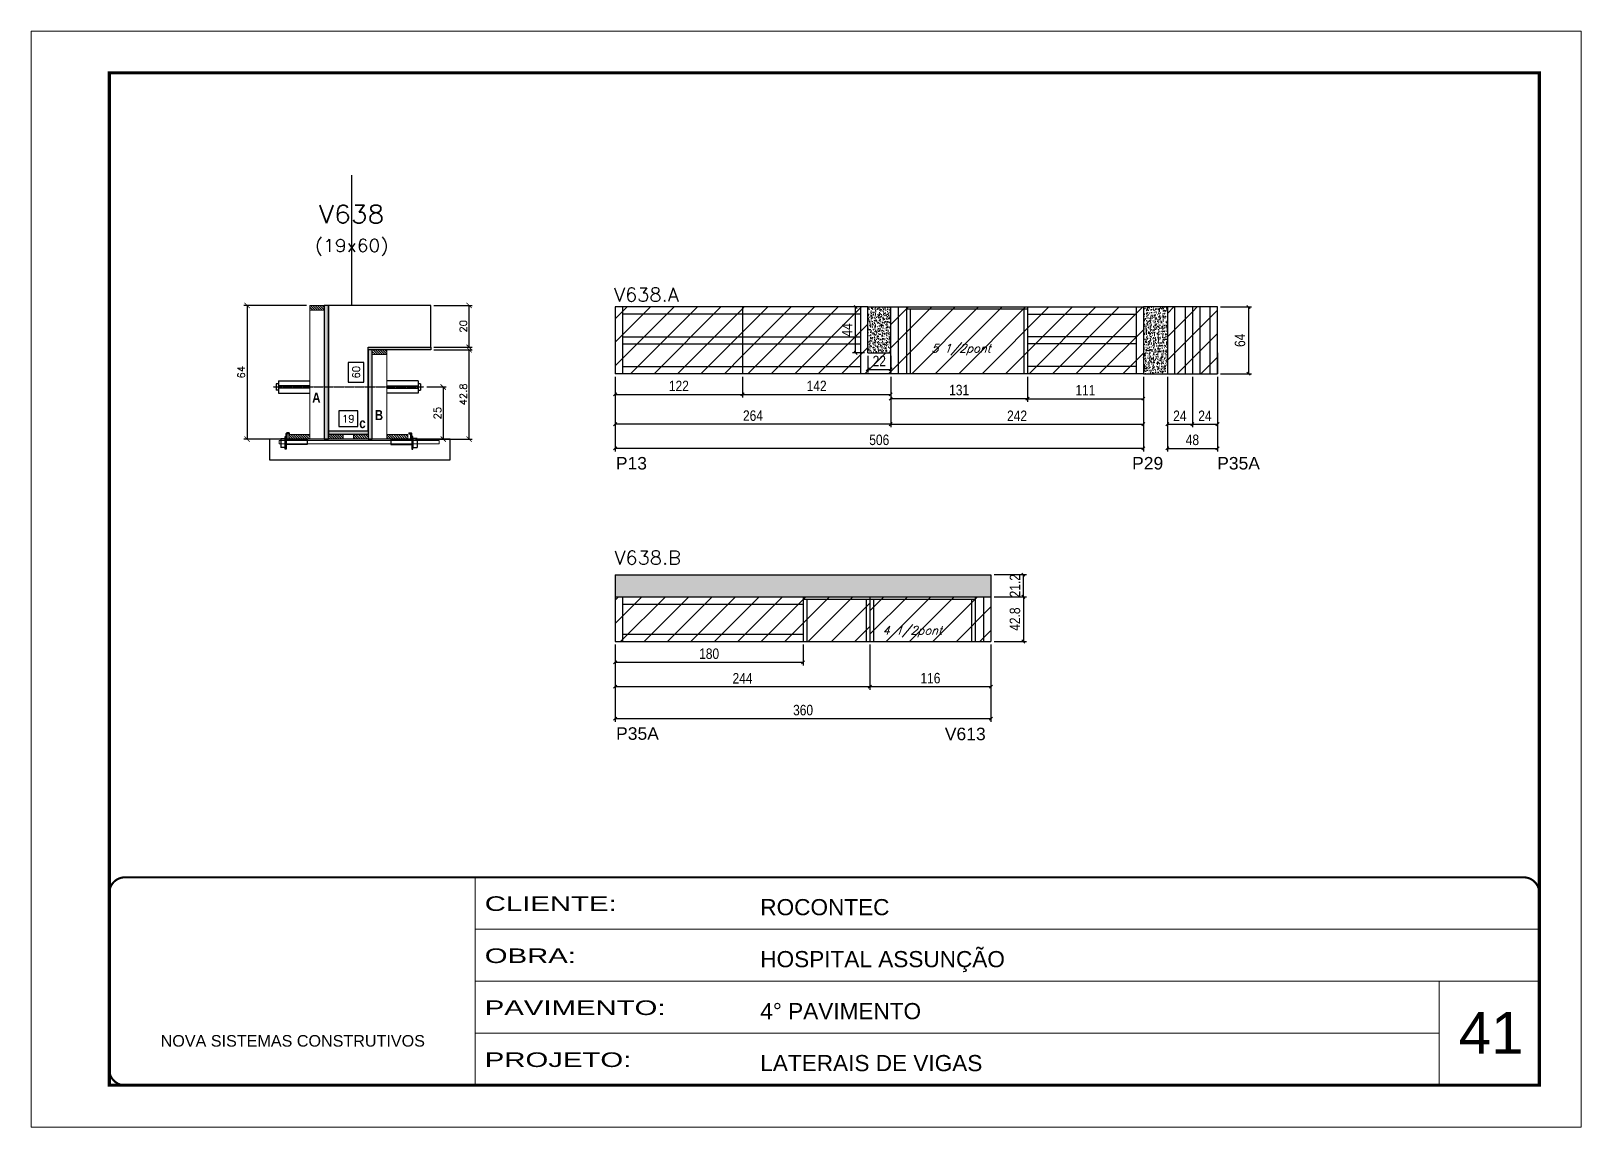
# Model space of a CAD drawing. Extents: x -20960 to -5926, y -2106 to 21915.
# Drawn here: x -12207 to -10722, y 9380 to 10430 of the extents above; entities that cross this region are included whole.
import ezdxf
from ezdxf.enums import TextEntityAlignment as Align

# ---------------------------------------------------------------- set-up
doc = ezdxf.new("R2010")
doc.units = 0
for name, pattern in [('CONTINUO', [0]), ('DASHED', [0.75, 0.5, -0.25]), ('HIDDEN', [0.375, 0.25, -0.125])]:
    doc.linetypes.add(name, pattern=pattern)
for name, color, linetype in [('5', 5, 'Continuous'), ('barrote', 251, 'Continuous'), ('COTA', 241, 'Continuous'), ('Cota Seção (2x)', 4, 'Continuous'), ('detalhes', 4, 'Continuous'), ('Painéis', 200, 'Continuous'), ('presilha', 1, 'Continuous'), ('Reaproveitamento', 251, 'Continuous'), ('SARR_2.2x7', 40, 'Continuous'), ('SARR_3.5x7', 81, 'Continuous'), ('TENSOR', 3, 'Continuous'), ('texto', 7, 'Continuous'), ('Texto de Titulo', 7, 'Continuous'), ('Texto Qtd Sarr', 242, 'Continuous')]:
    doc.layers.add(name, color=color, linetype=linetype)
for name, color, linetype, lineweight in [('CARIMBO', 255, 'Continuous', 9), ('CONCRETO', 251, 'Continuous', 25), ('Folhas', 255, 'Continuous', 9), ('Hachura', 251, 'Continuous', 9), ('Madeira', 126, 'Continuous', 18), ('SARRAFO DE PRESSAO', 251, 'DASHED', 9), ('SCO-___-LAJ', 2, 'Continuous', 0), ('Texto Seção', 7, 'Continuous', 15)]:
    doc.layers.add(name, color=color, linetype=linetype, lineweight=lineweight)
doc.styles.add('ARIAL', font='arial.ttf')
doc.styles.add('COTA TECNICA', font='techl___.ttf', dxfattribs={"height": 10})
doc.styles.add('REGUA-120', font='ROMANS.shx', dxfattribs={"height": 15})
doc.styles.add('Romans', font='romans.shx')
doc.styles.get("Standard").update_dxf_attribs({"font": 'arial.ttf'})
doc.styles.add('TECNICA', font='techb___.ttf', dxfattribs={"height": 10})
doc.styles.add('Tecnologia', font='')
doc.styles.get('Tecnologia').set_extended_font_data('Forgotten Futurist')
doc.dimstyles.new('Cota Seção (2x)', dxfattribs={"dimtxt": 7, "dimasz": 5, "dimexe": 3, "dimexo": 3, "dimgap": 2, "dimtad": 3, "dimdec": 1, "dimlfac": 0.5, "dimzin": 12, "dimdsep": 46, "dimtxsty": 'Romans', "dimblk": 'ARCHTICK', "dimcen": 0, "dimclrd": 4, "dimclre": 4, "dimclrt": 1, "dimadec": 1, "dimazin": 3, "dimtfac": 1, "dimtdec": 1, "dimtmove": 0, "dimatfit": 3, "dimldrblk": 'OBLIQUE', "dimfxl": 1, "dimtolj": 1, "dimtzin": 12, "dimarcsym": 0})
doc.dimstyles.new('Cota Seção interna', dxfattribs={"dimtxt": 7, "dimasz": 6, "dimexe": 0.18, "dimexo": 2, "dimgap": -4, "dimtad": 3, "dimdec": 1, "dimlfac": 0.5, "dimzin": 12, "dimdsep": 46, "dimtxsty": 'Romans', "dimblk": 'ARCHTICK', "dimcen": 0.09, "dimse1": 1, "dimse2": 1, "dimsd1": 1, "dimsd2": 1, "dimclrd": 180, "dimclre": 5, "dimclrt": 1, "dimadec": 0, "dimazin": 3, "dimtfac": 1, "dimtdec": 1, "dimtofl": 0, "dimtmove": 0, "dimatfit": 3, "dimldrblk": 'ARCHTICK', "dimfxl": 1, "dimtolj": 1, "dimtzin": 0, "dimarcsym": 0})
doc.dimstyles.new('PAINEL', dxfattribs={"dimtxt": 10, "dimasz": 3, "dimexe": 3, "dimexo": 3, "dimgap": 3, "dimtad": 1, "dimdec": 1, "dimzin": 12, "dimdsep": 46, "dimtxsty": 'COTA TECNICA', "dimblk1": 'OBLIQUE', "dimblk2": 'OBLIQUE', "dimsah": 1, "dimcen": 0.9, "dimclrd": 4, "dimclre": 4, "dimclrt": 240, "dimadec": 1, "dimazin": 3, "dimtfac": 1, "dimtdec": 1, "dimtmove": 0, "dimatfit": 3, "dimfxl": 1, "dimtolj": 1, "dimtzin": 12, "dimarcsym": 0})
pattern_1 = [(50, (-145112.9357, -20945.076), (5.46554007, -0.47817257), [0.5715, -6.2865]), (355, (-145112.9357, -20945.076), (-1.05730264, 5.73170536), [0.4572, -5.02921753]), (100.4514447, (-145112.48, -20945.116), (4.40823741, 5.25353256), [0.48570026, -5.34270734]), (46.1842, (-145112.936, -20943.552), (8.13237123, -1.26126984), [0.85725, -9.42975]), (96.6355576, (-145112.258, -20943.657), (7.122124, 7.42278374), [0.7285507, -8.01406824]), (351.184151, (-145112.936, -20943.552), (7.122124, 7.42278374), [0.685799, -7.54379196]), (21, (-145112.1737, -20943.933), (4.54843174, -3.06795595), [0.5715, -6.2865]), (326, (-145112.1737, -20943.933), (1.85406085, 5.52563898), [0.4572, -5.0292]), (71.451445, (-145111.7947, -20944.189), (6.40249258, 2.45768307), [0.48570026, -5.34269813]), (37.5, (-145112.9357, -20945.0761), (0.092658098, 2.536651166), [0, -4.96824, 0, -5.1054, 0, -5.04825]), (7.5, (-145112.9357, -20945.0761), (2.004589875, 3.005417245), [0, -2.91084, 0, -4.85394, 0, -1.92405]), (327.5, (-145114.635, -20945.0761), (4.067717855, -0.17186232), [0, -1.905, 0, -5.9436, 0, -7.8867]), (317.5, (-145115.397, -20945.076), (4.44387544, 0.76279473), [0, -2.4765, 0, -3.94716, 0, -5.6007])]
pattern_2 = [(45, (-136463.582, -21941.307), (-11.2253202, 11.2253202), [])]
pattern_3 = [(45, (-152540.845, -16114.098), (-11.2253202, 11.2253202), [])]

msp = doc.modelspace()

# ---------------------------------------------------------------- texts
at = {"layer": '5', "linetype": 'Continuous'}
for s, p in [('P13', (-11646.69, 10009.55)), ('P29', (-11152.08, 10009.55)), ('P35A', (-11070.59, 10009.55)), ('P35A', (-11646.44, 9750.59)), ('V613', (-11331.5, 9750.21))]:
    msp.add_text(s, height=12, rotation=359.99996, dxfattribs=at).set_placement(p)
at = {"layer": 'CARIMBO', "style": 'ARIAL'}
msp.add_text('41', height=40, dxfattribs=at).set_placement((-10839.14, 9449.78))
at = {"layer": 'detalhes', "style": 'TECNICA'}
for s, p in [('A', (-11937.59, 10073.68)), ('c', (-11892.47, 10049.15)), ('B', (-11877.63, 10056.84))]:
    msp.add_text(s, height=9.6, dxfattribs=at).set_placement(p)
at = {"layer": 'texto', "color": 2, "char_height": 8, "attachment_point": 5, "style": 'Romans'}
for s, insert in [('{\\Q19;\\C256;5 1/2pont}', (-11316, 10124.34)), ('{\\Q19;\\C256;4 1/2pont}', (-11362.7, 9854.1))]:
    msp.add_mtext(s, dxfattribs=dict(at, insert=insert))
at = {"layer": 'Texto Seção', "style": 'REGUA-120', "width": 1.05}
for s, p in [('V638.A', (-11648.45, 10170.64)), ('V638.B', (-11648.05, 9918.5))]:
    msp.add_text(s, height=13, dxfattribs=at).set_placement(p)

# ---------------------------------------------------------------- blocks, each defined once
blk = doc.blocks.new('9999999999')
at = {"color": 30, "linetype": 'CONTINUO'}
for p, q in [((98564.6, 34230.2), (98564.6, 34429.4)), ((98564.6, 34379.6), (99584, 34379.6)), ((98564.6, 34329.8), (99488, 34329.8)), ((99584, 34329.8), (99488, 34329.8)), ((99488, 34329.8), (99488, 34230.2)), ((98564.6, 34280), (99488, 34280))]:
    blk.add_line(p, q, dxfattribs=at)
at = {"color": 30, "linetype": 'CONTINUO', "const_width": 2}
blk.add_lwpolyline([(99584, 34230.2), (99584, 34414.4, 0.414214), (99569, 34429.4), (98229, 34429.4, 0.414214), (98214, 34414.4), (98214, 34245.2, 0.414214), (98229, 34230.2), (99584, 34230.2)], format="xyb", dxfattribs=at)
at = {"layer": 'Folhas'}
blk.add_lwpolyline([(98139, 34190.2), (99624, 34190.2), (99624, 35240.2), (98139, 35240.2)], close=True, dxfattribs=at)
at = {"layer": 'Folhas', "color": 30, "const_width": 3}
blk.add_lwpolyline([(98214, 34230.2), (99584, 34230.2), (99584, 35200.2), (98214, 35200.2)], close=True, dxfattribs=at)
at = {"color": 7, "linetype": 'Continuous', "ltscale": 5, "style": 'ARIAL'}
for s, height, p in [('ROCONTEC', 15.48, (98837.7, 34393.1)), ('HOSPITAL ASSUNÇÃO', 15.483, (98837.7, 34343.3)), ('4° PAVIMENTO', 15.483, (98837.7, 34293.5)), ('NOVA SISTEMAS CONSTRUTIVOS', 11.059, (98263.2, 34267.2)), ('LATERAIS DE VIGAS', 15.483, (98837.7, 34243.7))]:
    blk.add_text(s, height=height, dxfattribs=at).set_placement(p)
at = {"layer": 'Folhas', "color": 7, "style": 'Tecnologia', "width": 1.5}
for s, p in [('CLIENTE:', (98573.7, 34397.2)), ('OBRA:', (98573.7, 34347.3)), ('PAVIMENTO:', (98573.7, 34297.5)), ('PROJETO:', (98573.7, 34247.7))]:
    blk.add_text(s, height=14, dxfattribs=at).set_placement(p)
blk = doc.blocks.new('_Oblique')
at = {"color": 0, "linetype": 'ByBlock', "lineweight": -2}
blk.add_line((-0.5, -0.5), (0.5, 0.5), dxfattribs=at)
blk = doc.blocks.new('*D1536')
at = {"layer": 'COTA', "color": 4, "linetype": 'ByBlock', "lineweight": -2, "transparency": 16777216}
for p, q in [((-11647.3, 10098.3), (-11647.3, 10050)), ((-11383.3, 10098.3), (-11383.3, 10050)), ((-11383.3, 10053), (-11647.3, 10053))]:
    blk.add_line(p, q, dxfattribs=at)
at = {"layer": 'Defpoints', "color": 0, "linetype": 'ByBlock', "transparency": 16777216}
for p in [(-11647.3, 10101.3), (-11383.3, 10101.3), (-11647.3, 10053)]:
    blk.add_point(p, dxfattribs=at)
at = {"layer": 'COTA', "color": 4, "linetype": 'ByBlock', "lineweight": -2, "transparency": 16777216, "xscale": 3, "yscale": 3, "zscale": 3, "rotation": 180}
blk.add_blockref('_Oblique', (-11647.3, 10053), dxfattribs=at)
at = {"layer": 'COTA', "color": 4, "linetype": 'ByBlock', "lineweight": -2, "transparency": 16777216, "xscale": 3, "yscale": 3, "zscale": 3}
blk.add_blockref('_Oblique', (-11383.3, 10053), dxfattribs=at)
at = {"layer": 'COTA', "color": 240, "linetype": 'ByBlock', "transparency": 16777216, "insert": (-11515.3, 10061.1), "char_height": 10, "attachment_point": 5, "style": 'COTA TECNICA'}
blk.add_mtext('\\A1;264', dxfattribs=at)
blk = doc.blocks.new('*D1537')
at = {"layer": 'COTA', "color": 4, "linetype": 'ByBlock', "lineweight": -2, "transparency": 16777216}
for p, q in [((-11383.3, 10098.3), (-11383.3, 10050)), ((-11141.3, 10098.3), (-11141.3, 10050)), ((-11383.3, 10053), (-11141.3, 10053))]:
    blk.add_line(p, q, dxfattribs=at)
at = {"layer": 'Defpoints', "color": 0, "linetype": 'ByBlock', "transparency": 16777216}
for p in [(-11383.3, 10101.3), (-11141.3, 10101.3), (-11141.3, 10053)]:
    blk.add_point(p, dxfattribs=at)
at = {"layer": 'COTA', "color": 4, "linetype": 'ByBlock', "lineweight": -2, "transparency": 16777216, "xscale": 3, "yscale": 3, "zscale": 3, "rotation": 180}
blk.add_blockref('_Oblique', (-11383.3, 10053), dxfattribs=at)
at = {"layer": 'COTA', "color": 4, "linetype": 'ByBlock', "lineweight": -2, "transparency": 16777216, "xscale": 3, "yscale": 3, "zscale": 3}
blk.add_blockref('_Oblique', (-11141.3, 10053), dxfattribs=at)
at = {"layer": 'COTA', "color": 240, "linetype": 'ByBlock', "transparency": 16777216, "insert": (-11262.3, 10061), "char_height": 10, "attachment_point": 5, "style": 'COTA TECNICA'}
blk.add_mtext('\\A1;242', dxfattribs=at)
blk = doc.blocks.new('*D1538')
at = {"layer": 'COTA', "color": 4, "linetype": 'ByBlock', "lineweight": -2, "transparency": 16777216}
for p, q in [((-11118.3, 10098.3), (-11118.3, 10026.8)), ((-11070.3, 10098.3), (-11070.3, 10026.8)), ((-11118.3, 10029.8), (-11070.3, 10029.8))]:
    blk.add_line(p, q, dxfattribs=at)
at = {"layer": 'Defpoints', "color": 0, "linetype": 'ByBlock', "transparency": 16777216}
for p in [(-11118.3, 10101.3), (-11070.3, 10101.3), (-11070.3, 10029.8)]:
    blk.add_point(p, dxfattribs=at)
at = {"layer": 'COTA', "color": 4, "linetype": 'ByBlock', "lineweight": -2, "transparency": 16777216, "xscale": 3, "yscale": 3, "zscale": 3, "rotation": 180}
blk.add_blockref('_Oblique', (-11118.3, 10029.8), dxfattribs=at)
at = {"layer": 'COTA', "color": 4, "linetype": 'ByBlock', "lineweight": -2, "transparency": 16777216, "xscale": 3, "yscale": 3, "zscale": 3}
blk.add_blockref('_Oblique', (-11070.3, 10029.8), dxfattribs=at)
at = {"layer": 'COTA', "color": 240, "linetype": 'ByBlock', "transparency": 16777216, "insert": (-11094.3, 10037.9), "char_height": 10, "attachment_point": 5, "style": 'COTA TECNICA'}
blk.add_mtext('\\A1;48', dxfattribs=at)
blk = doc.blocks.new('*D1539')
at = {"layer": 'COTA', "color": 4, "linetype": 'ByBlock', "lineweight": -2, "transparency": 16777216}
for p, q in [((-11647.3, 10098.3), (-11647.3, 10078.5)), ((-11525.3, 10098.3), (-11525.3, 10078.5)), ((-11647.3, 10081.5), (-11525.3, 10081.5))]:
    blk.add_line(p, q, dxfattribs=at)
at = {"layer": 'Defpoints', "color": 0, "linetype": 'ByBlock', "transparency": 16777216}
for p in [(-11647.3, 10101.3), (-11525.3, 10101.3), (-11525.3, 10081.5)]:
    blk.add_point(p, dxfattribs=at)
at = {"layer": 'COTA', "color": 4, "linetype": 'ByBlock', "lineweight": -2, "transparency": 16777216, "xscale": 3, "yscale": 3, "zscale": 3, "rotation": 180}
blk.add_blockref('_Oblique', (-11647.3, 10081.5), dxfattribs=at)
at = {"layer": 'COTA', "color": 4, "linetype": 'ByBlock', "lineweight": -2, "transparency": 16777216, "xscale": 3, "yscale": 3, "zscale": 3}
blk.add_blockref('_Oblique', (-11525.3, 10081.5), dxfattribs=at)
at = {"layer": 'COTA', "color": 240, "linetype": 'ByBlock', "transparency": 16777216, "insert": (-11586.3, 10089.6), "char_height": 10, "attachment_point": 5, "style": 'COTA TECNICA'}
blk.add_mtext('\\A1;122', dxfattribs=at)
blk = doc.blocks.new('*D1540')
at = {"layer": 'COTA', "color": 4, "linetype": 'ByBlock', "lineweight": -2, "transparency": 16777216}
for p, q in [((-11525.3, 10098.3), (-11525.3, 10078.5)), ((-11383.3, 10098.3), (-11383.3, 10078.5)), ((-11525.3, 10081.5), (-11383.3, 10081.5))]:
    blk.add_line(p, q, dxfattribs=at)
at = {"layer": 'Defpoints', "color": 0, "linetype": 'ByBlock', "transparency": 16777216}
for p in [(-11525.3, 10101.3), (-11383.3, 10101.3), (-11383.3, 10081.5)]:
    blk.add_point(p, dxfattribs=at)
at = {"layer": 'COTA', "color": 4, "linetype": 'ByBlock', "lineweight": -2, "transparency": 16777216, "xscale": 3, "yscale": 3, "zscale": 3, "rotation": 180}
blk.add_blockref('_Oblique', (-11525.3, 10081.5), dxfattribs=at)
at = {"layer": 'COTA', "color": 4, "linetype": 'ByBlock', "lineweight": -2, "transparency": 16777216, "xscale": 3, "yscale": 3, "zscale": 3}
blk.add_blockref('_Oblique', (-11383.3, 10081.5), dxfattribs=at)
at = {"layer": 'COTA', "color": 240, "linetype": 'ByBlock', "transparency": 16777216, "insert": (-11454.3, 10089.6), "char_height": 10, "attachment_point": 5, "style": 'COTA TECNICA'}
blk.add_mtext('\\A1;142', dxfattribs=at)
blk = doc.blocks.new('*D1541')
at = {"layer": 'COTA', "color": 4, "linetype": 'ByBlock', "lineweight": -2, "transparency": 16777216}
for p, q in [((-11252.3, 10098.3), (-11252.3, 10074.4)), ((-11141.3, 10098.3), (-11141.3, 10074.4)), ((-11252.3, 10077.4), (-11141.3, 10077.4))]:
    blk.add_line(p, q, dxfattribs=at)
at = {"layer": 'Defpoints', "color": 0, "linetype": 'ByBlock', "transparency": 16777216}
for p in [(-11252.3, 10101.3), (-11141.3, 10101.3), (-11141.3, 10077.4)]:
    blk.add_point(p, dxfattribs=at)
at = {"layer": 'COTA', "color": 4, "linetype": 'ByBlock', "lineweight": -2, "transparency": 16777216, "xscale": 3, "yscale": 3, "zscale": 3, "rotation": 180}
blk.add_blockref('_Oblique', (-11252.3, 10077.4), dxfattribs=at)
at = {"layer": 'COTA', "color": 4, "linetype": 'ByBlock', "lineweight": -2, "transparency": 16777216, "xscale": 3, "yscale": 3, "zscale": 3}
blk.add_blockref('_Oblique', (-11141.3, 10077.4), dxfattribs=at)
at = {"layer": 'COTA', "color": 240, "linetype": 'ByBlock', "transparency": 16777216, "insert": (-11196.8, 10085.5), "char_height": 10, "attachment_point": 5, "style": 'COTA TECNICA'}
blk.add_mtext('\\A1;111', dxfattribs=at)
blk = doc.blocks.new('*D1542')
at = {"layer": 'COTA', "color": 4, "linetype": 'ByBlock', "lineweight": -2, "transparency": 16777216}
for p, q in [((-11383.3, 10098.3), (-11383.3, 10074.4)), ((-11252.3, 10098.3), (-11252.3, 10074.4)), ((-11252.3, 10077.4), (-11383.3, 10077.4))]:
    blk.add_line(p, q, dxfattribs=at)
at = {"layer": 'Defpoints', "color": 0, "linetype": 'ByBlock', "transparency": 16777216}
for p in [(-11383.3, 10101.3), (-11252.3, 10101.3), (-11383.3, 10077.4)]:
    blk.add_point(p, dxfattribs=at)
at = {"layer": 'COTA', "color": 4, "linetype": 'ByBlock', "lineweight": -2, "transparency": 16777216, "xscale": 3, "yscale": 3, "zscale": 3, "rotation": 180}
blk.add_blockref('_Oblique', (-11383.3, 10077.4), dxfattribs=at)
at = {"layer": 'COTA', "color": 4, "linetype": 'ByBlock', "lineweight": -2, "transparency": 16777216, "xscale": 3, "yscale": 3, "zscale": 3}
blk.add_blockref('_Oblique', (-11252.3, 10077.4), dxfattribs=at)
at = {"layer": 'COTA', "color": 240, "linetype": 'ByBlock', "transparency": 16777216, "insert": (-11317.8, 10085.6), "char_height": 10, "attachment_point": 5, "style": 'COTA TECNICA'}
blk.add_mtext('\\A1;131', dxfattribs=at)
blk = doc.blocks.new('*D1543')
at = {"layer": 'COTA', "color": 4, "linetype": 'ByBlock', "lineweight": -2, "transparency": 16777216}
for p, q in [((-11405.3, 10118.3), (-11405.3, 10102.5)), ((-11383.3, 10118.3), (-11383.3, 10102.5)), ((-11405.3, 10105.5), (-11383.3, 10105.5))]:
    blk.add_line(p, q, dxfattribs=at)
at = {"layer": 'Defpoints', "color": 0, "linetype": 'ByBlock', "transparency": 16777216}
for p in [(-11405.3, 10121.3), (-11383.3, 10121.3), (-11383.3, 10105.5)]:
    blk.add_point(p, dxfattribs=at)
at = {"layer": 'COTA', "color": 4, "linetype": 'ByBlock', "lineweight": -2, "transparency": 16777216, "xscale": 3, "yscale": 3, "zscale": 3, "rotation": 180}
blk.add_blockref('_Oblique', (-11405.3, 10105.5), dxfattribs=at)
at = {"layer": 'COTA', "color": 4, "linetype": 'ByBlock', "lineweight": -2, "transparency": 16777216, "xscale": 3, "yscale": 3, "zscale": 3}
blk.add_blockref('_Oblique', (-11383.3, 10105.5), dxfattribs=at)
at = {"layer": 'COTA', "color": 240, "linetype": 'ByBlock', "transparency": 16777216, "insert": (-11394.3, 10113.5), "char_height": 10, "attachment_point": 5, "style": 'COTA TECNICA'}
blk.add_mtext('\\A1;22', dxfattribs=at)
blk = doc.blocks.new('*D1544')
at = {"layer": 'COTA', "color": 4, "linetype": 'ByBlock', "lineweight": -2, "transparency": 16777216}
for p, q in [((-11408.3, 10165.3), (-11420, 10165.3)), ((-11417, 10121.3), (-11417, 10165.3)), ((-11408.3, 10121.3), (-11420, 10121.3))]:
    blk.add_line(p, q, dxfattribs=at)
at = {"layer": 'Defpoints', "color": 0, "linetype": 'ByBlock', "transparency": 16777216}
for p in [(-11417, 10165.3), (-11405.3, 10165.3), (-11405.3, 10121.3)]:
    blk.add_point(p, dxfattribs=at)
at = {"layer": 'COTA', "color": 4, "linetype": 'ByBlock', "lineweight": -2, "transparency": 16777216, "xscale": 3, "yscale": 3, "zscale": 3}
for p, rotation in [((-11417, 10165.3), 90), ((-11417, 10121.3), 270)]:
    blk.add_blockref('_Oblique', p, dxfattribs=dict(at, rotation=rotation))
at = {"layer": 'COTA', "color": 240, "linetype": 'ByBlock', "transparency": 16777216, "insert": (-11425.1, 10143.3), "char_height": 10, "attachment_point": 5, "rotation": 90, "style": 'COTA TECNICA'}
blk.add_mtext('\\A1;44', dxfattribs=at)
blk = doc.blocks.new('titulo1')
at = {"layer": 'Defpoints', "color": 252, "linetype": 'HIDDEN', "ltscale": 2}
blk.add_line((0, 0), (0, 125), dxfattribs=at)
at = {"layer": 'Defpoints', "style": 'Romans', "oblique": 15}
blk.add_attdef('FOLHA', text='', height=10, dxfattribs=at).set_placement((0, 15.6), align=Align.MIDDLE_CENTER)
at = {"layer": 'Texto Qtd Sarr', "color": 3, "style": 'Romans', "oblique": 15}
for tag, height, p in [('TITULO', 17, (0, 71.4)), ('SEÇÃO', 12, (0, 41.5))]:
    blk.add_attdef(tag, text='', height=height, dxfattribs=at).set_placement(p, align=Align.MIDDLE_CENTER)
blk = doc.blocks.new('_ArchTick')
at = {"color": 0, "linetype": 'ByBlock', "const_width": 0.15}
blk.add_lwpolyline([(-0.5, -0.5), (0.5, 0.5)], dxfattribs=at)
blk = doc.blocks.new('*D1545')
at = {"layer": 'COTA', "color": 4, "lineweight": -2, "transparency": 16777216}
for p, q in [((-11821, 10124.3), (-11784.3, 10124.3)), ((-11787.3, 10038.7), (-11787.3, 10124.3)), ((-11838.6, 10038.7), (-11784.3, 10038.7))]:
    blk.add_line(p, q, dxfattribs=at)
at = {"layer": 'Defpoints', "color": 0, "transparency": 16777216}
for p in [(-11824, 10124.3), (-11787.3, 10124.3), (-11841.6, 10038.7)]:
    blk.add_point(p, dxfattribs=at)
at = {"layer": 'COTA', "color": 4, "lineweight": -2, "transparency": 16777216, "xscale": 5, "yscale": 5, "zscale": 5}
for p, rotation in [((-11787.3, 10124.3), 90), ((-11787.3, 10038.7), 270)]:
    blk.add_blockref('_ArchTick', p, dxfattribs=dict(at, rotation=rotation))
at = {"layer": 'COTA', "color": 1, "transparency": 16777216, "insert": (-11792.8, 10081.5), "char_height": 7, "attachment_point": 5, "rotation": 90, "style": 'Romans'}
blk.add_mtext('\\A1;42.8', dxfattribs=at)
blk = doc.blocks.new('*D1546')
at = {"layer": 'COTA', "color": 4, "lineweight": -2, "transparency": 16777216}
for p, q in [((-11821, 10166.7), (-11784.3, 10166.7)), ((-11787.3, 10126.7), (-11787.3, 10166.7)), ((-11821, 10126.7), (-11784.3, 10126.7))]:
    blk.add_line(p, q, dxfattribs=at)
at = {"layer": 'Defpoints', "color": 0, "transparency": 16777216}
for p in [(-11824, 10166.7), (-11787.3, 10166.7), (-11824, 10126.7)]:
    blk.add_point(p, dxfattribs=at)
at = {"layer": 'COTA', "color": 4, "lineweight": -2, "transparency": 16777216, "xscale": 5, "yscale": 5, "zscale": 5}
for p, rotation in [((-11787.3, 10166.7), 90), ((-11787.3, 10126.7), 270)]:
    blk.add_blockref('_ArchTick', p, dxfattribs=dict(at, rotation=rotation))
at = {"layer": 'COTA', "color": 1, "transparency": 16777216, "insert": (-11792.8, 10146.7), "char_height": 7, "attachment_point": 5, "rotation": 90, "style": 'Romans'}
blk.add_mtext('\\A1;20', dxfattribs=at)
blk = doc.blocks.new('*D1547')
at = {"layer": 'Cota Seção (2x)', "color": 180, "lineweight": -2, "transparency": 16777216}
for p, q in [((-11888, 10112.2), (-11903, 10112.2)), ((-11903, 10112.2), (-11903, 10093.2)), ((-11888, 10093.2), (-11888, 10112.2)), ((-11903, 10093.2), (-11888, 10093.2))]:
    blk.add_line(p, q, dxfattribs=at)
at = {"layer": 'Defpoints', "color": 0, "transparency": 16777216}
for p in [(-11884, 10166.7), (-11884, 10166.7), (-11884, 10046.7)]:
    blk.add_point(p, dxfattribs=at)
at = {"layer": 'Cota Seção (2x)', "color": 1, "transparency": 16777216, "insert": (-11895.5, 10102.7), "char_height": 7, "attachment_point": 5, "rotation": 90, "style": 'Romans'}
blk.add_mtext('\\A1;60', dxfattribs=at)
blk = doc.blocks.new('PRESILHA METÁLICA 1')
at = {"layer": 'presilha'}
for p, q in [((0, 13), (6, 13)), ((0, 13), (0, 0)), ((6, 0), (0, 0)), ((6, 15.5), (7.5, 15.5)), ((6, -2.5), (6, 15.5)), ((6, 13), (6, 0)), ((7.5, 10.6), (7.5, 19.9)), ((7.5, 15.5), (7.5, -2.5)), ((37.5, 4.1), (7.5, 4.1)), ((12, 21), (8.6, 21)), ((9, 11.6), (9, 18.9)), ((12, 19.5), (9.6, 19.5)), ((37.5, 11), (9.6, 11)), ((12, 21), (12, 19.5)), ((37.5, 11), (37.5, 4.1)), ((7.5, -2.5), (6, -2.5))]:
    blk.add_line(p, q, dxfattribs=at)
for centre, radius, start, end in [((8.6, 19.9), 1.14, 90, 180), ((9.6, 18.9), 0.57, 90, 180), ((9.6, 11.6), 0.57, 180, 270)]:
    blk.add_arc(centre, radius, start, end, dxfattribs=at)
blk = doc.blocks.new('*D1548')
at = {"layer": 'Cota Seção (2x)', "color": 180, "lineweight": -2, "transparency": 16777216}
for p, q in [((-11894, 10065.7), (-11912, 10065.7)), ((-11912, 10065.7), (-11912, 10050.7)), ((-11894, 10050.7), (-11894, 10065.7)), ((-11912, 10050.7), (-11894, 10050.7))]:
    blk.add_line(p, q, dxfattribs=at)
at = {"layer": 'Defpoints', "color": 0, "transparency": 16777216}
for p in [(-11922, 10038.7), (-11884, 10046.7), (-11884, 10038.7)]:
    blk.add_point(p, dxfattribs=at)
at = {"layer": 'Cota Seção (2x)', "color": 1, "transparency": 16777216, "insert": (-11903, 10058.2), "char_height": 7, "attachment_point": 5, "style": 'Romans'}
blk.add_mtext('\\A1;19', dxfattribs=at)
blk = doc.blocks.new('*D1549')
at = {"layer": 'COTA', "color": 4, "lineweight": -2, "transparency": 16777216}
for p, q in [((-11943, 10166.7), (-12003, 10166.7)), ((-12000, 10166.7), (-12000, 10038.7)), ((-11943, 10038.7), (-12003, 10038.7))]:
    blk.add_line(p, q, dxfattribs=at)
at = {"layer": 'Defpoints', "color": 0, "transparency": 16777216}
for p in [(-11940, 10166.7), (-12000, 10038.7), (-11940, 10038.7)]:
    blk.add_point(p, dxfattribs=at)
at = {"layer": 'COTA', "color": 4, "lineweight": -2, "transparency": 16777216, "xscale": 5, "yscale": 5, "zscale": 5}
for p, rotation in [((-12000, 10166.7), 90), ((-12000, 10038.7), 270)]:
    blk.add_blockref('_ArchTick', p, dxfattribs=dict(at, rotation=rotation))
at = {"layer": 'COTA', "color": 1, "transparency": 16777216, "insert": (-12005.5, 10102.7), "char_height": 7, "attachment_point": 5, "rotation": 90, "style": 'Romans'}
blk.add_mtext('\\A1;64', dxfattribs=at)
blk = doc.blocks.new('*D1550')
at = {"layer": 'COTA', "color": 4, "lineweight": -2, "transparency": 16777216}
for p, q in [((-11827.7, 10088.6), (-11809.1, 10088.6)), ((-11812.1, 10088.6), (-11812.1, 10038.7)), ((-11827.7, 10038.7), (-11809.1, 10038.7))]:
    blk.add_line(p, q, dxfattribs=at)
at = {"layer": 'Defpoints', "color": 0, "transparency": 16777216}
for p in [(-11830.7, 10088.6), (-11830.7, 10038.7), (-11812.1, 10038.7)]:
    blk.add_point(p, dxfattribs=at)
at = {"layer": 'COTA', "color": 4, "lineweight": -2, "transparency": 16777216, "xscale": 5, "yscale": 5, "zscale": 5}
for p, rotation in [((-11812.1, 10088.6), 90), ((-11812.1, 10038.7), 270)]:
    blk.add_blockref('_ArchTick', p, dxfattribs=dict(at, rotation=rotation))
at = {"layer": 'COTA', "color": 1, "transparency": 16777216, "insert": (-11817.6, 10063.6), "char_height": 7, "attachment_point": 5, "rotation": 90, "style": 'Romans'}
blk.add_mtext('\\A1;25', dxfattribs=at)
blk = doc.blocks.new('*D1578')
at = {"layer": 'COTA', "color": 4, "lineweight": -2, "transparency": 16777216}
for p, q in [((-11647.3, 9841.8), (-11647.3, 9767.8)), ((-11287.3, 9841.8), (-11287.3, 9767.8)), ((-11287.3, 9770.8), (-11647.3, 9770.8))]:
    blk.add_line(p, q, dxfattribs=at)
at = {"layer": 'Defpoints', "color": 0, "transparency": 16777216}
for p in [(-11647.3, 9844.8), (-11287.3, 9844.8), (-11647.3, 9770.8)]:
    blk.add_point(p, dxfattribs=at)
at = {"layer": 'COTA', "color": 4, "lineweight": -2, "transparency": 16777216, "xscale": 3, "yscale": 3, "zscale": 3, "rotation": 180}
blk.add_blockref('_Oblique', (-11647.3, 9770.8), dxfattribs=at)
at = {"layer": 'COTA', "color": 4, "lineweight": -2, "transparency": 16777216, "xscale": 3, "yscale": 3, "zscale": 3}
blk.add_blockref('_Oblique', (-11287.3, 9770.8), dxfattribs=at)
at = {"layer": 'COTA', "color": 240, "transparency": 16777216, "insert": (-11467.3, 9779), "char_height": 10, "attachment_point": 5, "style": 'COTA TECNICA'}
blk.add_mtext('\\A1;360', dxfattribs=at)
blk = doc.blocks.new('*D1579')
at = {"layer": 'COTA', "color": 4, "lineweight": -2, "transparency": 16777216}
for p, q in [((-11647.3, 9841.8), (-11647.3, 9798.5)), ((-11403.3, 9841.8), (-11403.3, 9798.5)), ((-11647.3, 9801.5), (-11403.3, 9801.5))]:
    blk.add_line(p, q, dxfattribs=at)
at = {"layer": 'Defpoints', "color": 0, "transparency": 16777216}
for p in [(-11647.3, 9844.8), (-11403.3, 9844.8), (-11403.3, 9801.5)]:
    blk.add_point(p, dxfattribs=at)
at = {"layer": 'COTA', "color": 4, "lineweight": -2, "transparency": 16777216, "xscale": 3, "yscale": 3, "zscale": 3, "rotation": 180}
blk.add_blockref('_Oblique', (-11647.3, 9801.5), dxfattribs=at)
at = {"layer": 'COTA', "color": 4, "lineweight": -2, "transparency": 16777216, "xscale": 3, "yscale": 3, "zscale": 3}
blk.add_blockref('_Oblique', (-11403.3, 9801.5), dxfattribs=at)
at = {"layer": 'COTA', "color": 240, "transparency": 16777216, "insert": (-11525.3, 9809.5), "char_height": 10, "attachment_point": 5, "style": 'COTA TECNICA'}
blk.add_mtext('\\A1;244', dxfattribs=at)
blk = doc.blocks.new('*D1580')
at = {"layer": 'COTA', "color": 4, "lineweight": -2, "transparency": 16777216}
for p, q in [((-11403.3, 9841.8), (-11403.3, 9798.5)), ((-11287.3, 9841.8), (-11287.3, 9798.5)), ((-11403.3, 9801.5), (-11287.3, 9801.5))]:
    blk.add_line(p, q, dxfattribs=at)
at = {"layer": 'Defpoints', "color": 0, "transparency": 16777216}
for p in [(-11403.3, 9844.8), (-11287.3, 9844.8), (-11287.3, 9801.5)]:
    blk.add_point(p, dxfattribs=at)
at = {"layer": 'COTA', "color": 4, "lineweight": -2, "transparency": 16777216, "xscale": 3, "yscale": 3, "zscale": 3, "rotation": 180}
blk.add_blockref('_Oblique', (-11403.3, 9801.5), dxfattribs=at)
at = {"layer": 'COTA', "color": 4, "lineweight": -2, "transparency": 16777216, "xscale": 3, "yscale": 3, "zscale": 3}
blk.add_blockref('_Oblique', (-11287.3, 9801.5), dxfattribs=at)
at = {"layer": 'COTA', "color": 240, "transparency": 16777216, "insert": (-11345.3, 9809.6), "char_height": 10, "attachment_point": 5, "style": 'COTA TECNICA'}
blk.add_mtext('\\A1;116', dxfattribs=at)
blk = doc.blocks.new('*D1581')
at = {"layer": 'COTA', "color": 4, "lineweight": -2, "transparency": 16777216}
for p, q in [((-11284.3, 9887.6), (-11253.2, 9887.6)), ((-11256.2, 9887.6), (-11256.2, 9844.8)), ((-11284.3, 9844.8), (-11253.2, 9844.8))]:
    blk.add_line(p, q, dxfattribs=at)
at = {"layer": 'Defpoints', "color": 0, "transparency": 16777216}
for p in [(-11287.3, 9887.6), (-11287.3, 9844.8), (-11256.2, 9844.8)]:
    blk.add_point(p, dxfattribs=at)
at = {"layer": 'COTA', "color": 4, "lineweight": -2, "transparency": 16777216, "xscale": 3, "yscale": 3, "zscale": 3}
for p, rotation in [((-11256.2, 9887.6), 90), ((-11256.2, 9844.8), 270)]:
    blk.add_blockref('_Oblique', p, dxfattribs=dict(at, rotation=rotation))
at = {"layer": 'COTA', "color": 240, "transparency": 16777216, "insert": (-11264.3, 9866.2), "char_height": 10, "attachment_point": 5, "rotation": 90, "style": 'COTA TECNICA'}
blk.add_mtext('\\A1;42.8', dxfattribs=at)
blk = doc.blocks.new('*D1582')
at = {"layer": 'COTA', "color": 4, "lineweight": -2, "transparency": 16777216}
for p, q in [((-11284.3, 9908.8), (-11253.2, 9908.8)), ((-11256.2, 9887.6), (-11256.2, 9908.8)), ((-11284.3, 9887.6), (-11253.2, 9887.6))]:
    blk.add_line(p, q, dxfattribs=at)
at = {"layer": 'Defpoints', "color": 0, "transparency": 16777216}
for p in [(-11287.3, 9908.8), (-11256.2, 9908.8), (-11287.3, 9887.6)]:
    blk.add_point(p, dxfattribs=at)
at = {"layer": 'COTA', "color": 4, "lineweight": -2, "transparency": 16777216, "xscale": 3, "yscale": 3, "zscale": 3}
for p, rotation in [((-11256.2, 9908.8), 90), ((-11256.2, 9887.6), 270)]:
    blk.add_blockref('_Oblique', p, dxfattribs=dict(at, rotation=rotation))
at = {"layer": 'COTA', "color": 240, "transparency": 16777216, "insert": (-11264.3, 9898.2), "char_height": 10, "attachment_point": 5, "rotation": 90, "style": 'COTA TECNICA'}
blk.add_mtext('\\A1;21.2', dxfattribs=at)
blk = doc.blocks.new('*D1583')
at = {"layer": 'COTA', "color": 4, "lineweight": -2, "transparency": 16777216}
for p, q in [((-11647.3, 9841.8), (-11647.3, 9821.9)), ((-11467.3, 9841.8), (-11467.3, 9821.9)), ((-11647.3, 9824.9), (-11467.3, 9824.9))]:
    blk.add_line(p, q, dxfattribs=at)
at = {"layer": 'Defpoints', "color": 0, "transparency": 16777216}
for p in [(-11647.3, 9844.8), (-11467.3, 9844.8), (-11467.3, 9824.9)]:
    blk.add_point(p, dxfattribs=at)
at = {"layer": 'COTA', "color": 4, "lineweight": -2, "transparency": 16777216, "xscale": 3, "yscale": 3, "zscale": 3, "rotation": 180}
blk.add_blockref('_Oblique', (-11647.3, 9824.9), dxfattribs=at)
at = {"layer": 'COTA', "color": 4, "lineweight": -2, "transparency": 16777216, "xscale": 3, "yscale": 3, "zscale": 3}
blk.add_blockref('_Oblique', (-11467.3, 9824.9), dxfattribs=at)
at = {"layer": 'COTA', "color": 240, "transparency": 16777216, "insert": (-11557.3, 9833), "char_height": 10, "attachment_point": 5, "style": 'COTA TECNICA'}
blk.add_mtext('\\A1;180', dxfattribs=at)
blk = doc.blocks.new('*D1584')
at = {"layer": 'COTA', "color": 4, "lineweight": -2, "ltscale": 25, "transparency": 16777216}
for p, q in [((-11647.3, 10098.3), (-11647.3, 10026.8)), ((-11141.3, 10098.3), (-11141.3, 10026.8)), ((-11141.3, 10029.8), (-11647.3, 10029.8))]:
    blk.add_line(p, q, dxfattribs=at)
at = {"layer": 'Defpoints', "color": 0, "ltscale": 25, "transparency": 16777216}
for p in [(-11647.3, 10101.3), (-11141.3, 10101.3), (-11647.3, 10029.8)]:
    blk.add_point(p, dxfattribs=at)
at = {"layer": 'COTA', "color": 4, "lineweight": -2, "ltscale": 25, "transparency": 16777216, "xscale": 3, "yscale": 3, "zscale": 3, "rotation": 180}
blk.add_blockref('_Oblique', (-11647.3, 10029.8), dxfattribs=at)
at = {"layer": 'COTA', "color": 4, "lineweight": -2, "ltscale": 25, "transparency": 16777216, "xscale": 3, "yscale": 3, "zscale": 3}
blk.add_blockref('_Oblique', (-11141.3, 10029.8), dxfattribs=at)
at = {"layer": 'COTA', "color": 240, "ltscale": 25, "transparency": 16777216, "insert": (-11394.3, 10037.9), "char_height": 10, "attachment_point": 5, "style": 'COTA TECNICA'}
blk.add_mtext('\\A1;506', dxfattribs=at)
blk = doc.blocks.new('*D1585')
at = {"layer": 'COTA', "color": 4, "lineweight": -2, "ltscale": 25, "transparency": 16777216}
for p, q in [((-11067.3, 10165.3), (-11037.6, 10165.3)), ((-11040.6, 10165.3), (-11040.6, 10101.3)), ((-11067.3, 10101.3), (-11037.6, 10101.3))]:
    blk.add_line(p, q, dxfattribs=at)
at = {"layer": 'Defpoints', "color": 0, "ltscale": 25, "transparency": 16777216}
for p in [(-11070.3, 10165.3), (-11070.3, 10101.3), (-11040.6, 10101.3)]:
    blk.add_point(p, dxfattribs=at)
at = {"layer": 'COTA', "color": 4, "lineweight": -2, "ltscale": 25, "transparency": 16777216, "xscale": 3, "yscale": 3, "zscale": 3}
for p, rotation in [((-11040.6, 10165.3), 90), ((-11040.6, 10101.3), 270)]:
    blk.add_blockref('_Oblique', p, dxfattribs=dict(at, rotation=rotation))
at = {"layer": 'COTA', "color": 240, "ltscale": 25, "transparency": 16777216, "insert": (-11048.7, 10133.3), "char_height": 10, "attachment_point": 5, "rotation": 90, "style": 'COTA TECNICA'}
blk.add_mtext('\\A1;64', dxfattribs=at)
blk = doc.blocks.new('*D1586')
at = {"layer": 'COTA', "color": 4, "lineweight": -2, "ltscale": 25, "transparency": 16777216}
for p, q in [((-11118.3, 10098.3), (-11118.3, 10050)), ((-11094.3, 10098.3), (-11094.3, 10050)), ((-11118.3, 10053), (-11094.3, 10053))]:
    blk.add_line(p, q, dxfattribs=at)
at = {"layer": 'Defpoints', "color": 0, "ltscale": 25, "transparency": 16777216}
for p in [(-11118.3, 10101.3), (-11094.3, 10101.3), (-11094.3, 10053)]:
    blk.add_point(p, dxfattribs=at)
at = {"layer": 'COTA', "color": 4, "lineweight": -2, "ltscale": 25, "transparency": 16777216, "xscale": 3, "yscale": 3, "zscale": 3, "rotation": 180}
blk.add_blockref('_Oblique', (-11118.3, 10053), dxfattribs=at)
at = {"layer": 'COTA', "color": 4, "lineweight": -2, "ltscale": 25, "transparency": 16777216, "xscale": 3, "yscale": 3, "zscale": 3}
blk.add_blockref('_Oblique', (-11094.3, 10053), dxfattribs=at)
at = {"layer": 'COTA', "color": 240, "ltscale": 25, "transparency": 16777216, "insert": (-11106.3, 10061), "char_height": 10, "attachment_point": 5, "style": 'COTA TECNICA'}
blk.add_mtext('\\A1;24', dxfattribs=at)
blk = doc.blocks.new('*D1587')
at = {"layer": 'COTA', "color": 4, "lineweight": -2, "ltscale": 25, "transparency": 16777216}
for p, q in [((-11094.3, 10098.3), (-11094.3, 10050)), ((-11070.3, 10098.3), (-11070.3, 10050)), ((-11094.3, 10053), (-11070.3, 10053))]:
    blk.add_line(p, q, dxfattribs=at)
at = {"layer": 'Defpoints', "color": 0, "ltscale": 25, "transparency": 16777216}
for p in [(-11094.3, 10101.3), (-11070.3, 10101.3), (-11070.3, 10053)]:
    blk.add_point(p, dxfattribs=at)
at = {"layer": 'COTA', "color": 4, "lineweight": -2, "ltscale": 25, "transparency": 16777216, "xscale": 3, "yscale": 3, "zscale": 3, "rotation": 180}
blk.add_blockref('_Oblique', (-11094.3, 10053), dxfattribs=at)
at = {"layer": 'COTA', "color": 4, "lineweight": -2, "ltscale": 25, "transparency": 16777216, "xscale": 3, "yscale": 3, "zscale": 3}
blk.add_blockref('_Oblique', (-11070.3, 10053), dxfattribs=at)
at = {"layer": 'COTA', "color": 240, "ltscale": 25, "transparency": 16777216, "insert": (-11082.3, 10061), "char_height": 10, "attachment_point": 5, "style": 'COTA TECNICA'}
blk.add_mtext('\\A1;24', dxfattribs=at)

# ---------------------------------------------------------------- dimensions: what is measured, and where the dimension line sits
at = {"layer": 'COTA'}
for base, p1, p2, dimstyle, picture, middle in [((-11999.95, 10038.65), (-11939.98, 10166.65), (-11939.98, 10038.65), 'Cota Seção (2x)', '*D1549', (-12005.45, 10102.65)), ((-11787.27, 10166.65), (-11823.98, 10126.65), (-11823.98, 10166.65), 'Cota Seção (2x)', '*D1546', (-11792.77, 10146.65)), ((-11787.27, 10124.25), (-11841.58, 10038.65), (-11823.98, 10124.25), 'Cota Seção (2x)', '*D1545', (-11792.77, 10081.45)), ((-11812.13, 10038.65), (-11830.68, 10088.62), (-11830.68, 10038.65), 'Cota Seção (2x)', '*D1550', (-11817.63, 10063.64)), ((-11256.22, 9844.76), (-11287.3, 9887.56), (-11287.3, 9844.76), 'PAINEL', '*D1581', (-11264.32, 9866.16))]:
    dim = msp.add_linear_dim(base=base, p1=p1, p2=p2, angle=90, dimstyle=dimstyle, dxfattribs=at)
    dim.commit()
    dim.dimension.update_dxf_attribs({"geometry": picture, "text_midpoint": middle})
at = {"layer": 'COTA', "linetype": 'ByBlock'}
dim = msp.add_linear_dim(base=(-11416.98, 10165.28), p1=(-11405.3, 10121.28), p2=(-11405.3, 10165.28), angle=90, dimstyle='PAINEL', dxfattribs=at)
dim.commit()
dim.dimension.update_dxf_attribs({"geometry": '*D1544', "text_midpoint": (-11425.05, 10143.28)})
at = {"layer": 'COTA', "ltscale": 25}
dim = msp.add_linear_dim(base=(-11040.57, 10101.28), p1=(-11070.3, 10165.28), p2=(-11070.3, 10101.28), angle=90, dimstyle='PAINEL', dxfattribs=at)
dim.commit()
dim.dimension.update_dxf_attribs({"geometry": '*D1585', "text_midpoint": (-11048.68, 10133.28)})
at = {"layer": 'COTA', "linetype": 'ByBlock'}
for base, p1, p2, picture, middle in [((-11383.3, 10105.48), (-11405.3, 10121.28), (-11383.3, 10121.28), '*D1543', (-11394.3, 10113.48)), ((-11647.3, 10052.97), (-11383.3, 10101.28), (-11647.3, 10101.28), '*D1536', (-11515.3, 10061.07)), ((-11525.3, 10081.55), (-11647.3, 10101.28), (-11525.3, 10101.28), '*D1539', (-11586.3, 10089.61)), ((-11141.3, 10052.97), (-11383.3, 10101.28), (-11141.3, 10101.28), '*D1537', (-11262.3, 10061.05)), ((-11141.3, 10077.4), (-11252.3, 10101.28), (-11141.3, 10101.28), '*D1541', (-11196.8, 10085.46)), ((-11070.3, 10029.83), (-11118.3, 10101.28), (-11070.3, 10101.28), '*D1538', (-11094.3, 10037.93))]:
    dim = msp.add_linear_dim(base=base, p1=p1, p2=p2, dimstyle='PAINEL', dxfattribs=at)
    dim.commit()
    dim.dimension.update_dxf_attribs({"geometry": picture, "text_midpoint": middle})
at = {"layer": 'COTA', "ltscale": 25}
for base, p1, p2, picture, middle in [((-11647.3, 10029.83), (-11141.3, 10101.28), (-11647.3, 10101.28), '*D1584', (-11394.3, 10037.94)), ((-11094.3, 10052.97), (-11118.3, 10101.28), (-11094.3, 10101.28), '*D1586', (-11106.3, 10061.05))]:
    dim = msp.add_linear_dim(base=base, p1=p1, p2=p2, dimstyle='PAINEL', dxfattribs=at)
    dim.commit()
    dim.dimension.update_dxf_attribs({"geometry": picture, "text_midpoint": middle})
at = {"layer": 'COTA', "linetype": 'ByBlock'}
for base, p1, picture, middle in [((-11383.3, 10081.55), (-11525.3, 10101.28), '*D1540', (-11454.3, 10089.62)), ((-11383.3, 10077.4), (-11252.3, 10101.28), '*D1542', (-11317.8, 10085.62))]:
    dim = msp.add_linear_dim(base=base, p1=p1, p2=(-11383.3, 10101.28), dimstyle='PAINEL', override={"dimtmove": 1}, dxfattribs=at)
    dim.commit()
    dim.dimension.update_dxf_attribs({"geometry": picture, "text_midpoint": middle})
at = {"layer": 'COTA', "ltscale": 25}
dim = msp.add_linear_dim(base=(-11070.3, 10052.97), p1=(-11094.3, 10101.28), p2=(-11070.3, 10101.28), dimstyle='PAINEL', override={"dimtmove": 1}, dxfattribs=at)
dim.commit()
dim.dimension.update_dxf_attribs({"geometry": '*D1587', "text_midpoint": (-11082.3, 10061.05)})
at = {"layer": 'COTA'}
dim = msp.add_linear_dim(base=(-11256.22, 9908.76), p1=(-11287.3, 9887.56), p2=(-11287.3, 9908.76), angle=90, dimstyle='PAINEL', dxfattribs=at)
dim.commit()
dim.dimension.update_dxf_attribs({"geometry": '*D1582', "text_midpoint": (-11256.22, 9898.16), "dimtype": 160})
for base, p1, p2, picture, middle in [((-11647.3, 9770.81), (-11287.3, 9844.76), (-11647.3, 9844.76), '*D1578', (-11467.3, 9779.03)), ((-11403.3, 9801.47), (-11647.3, 9844.76), (-11403.3, 9844.76), '*D1579', (-11525.3, 9809.55)), ((-11467.3, 9824.87), (-11647.3, 9844.76), (-11467.3, 9844.76), '*D1583', (-11557.3, 9833))]:
    dim = msp.add_linear_dim(base=base, p1=p1, p2=p2, dimstyle='PAINEL', dxfattribs=at)
    dim.commit()
    dim.dimension.update_dxf_attribs({"geometry": picture, "text_midpoint": middle})
dim = msp.add_linear_dim(base=(-11287.3, 9801.47), p1=(-11403.3, 9844.76), p2=(-11287.3, 9844.76), dimstyle='PAINEL', override={"dimtmove": 1}, dxfattribs=at)
dim.commit()
dim.dimension.update_dxf_attribs({"geometry": '*D1580', "text_midpoint": (-11345.3, 9809.58)})
at = {"layer": 'Cota Seção (2x)'}
dim = msp.add_linear_dim(base=(-11883.98, 10166.65), p1=(-11883.98, 10046.65), p2=(-11883.98, 10166.65), angle=90, dimstyle='Cota Seção interna', dxfattribs=at)
dim.commit()
dim.dimension.update_dxf_attribs({"geometry": '*D1547', "text_midpoint": (-11883.98, 10102.65), "dimtype": 160})
dim = msp.add_linear_dim(base=(-11883.98, 10046.65), p1=(-11921.98, 10038.65), p2=(-11883.98, 10038.65), dimstyle='Cota Seção interna', dxfattribs=at)
dim.commit()
dim.dimension.update_dxf_attribs({"geometry": '*D1548', "text_midpoint": (-11902.98, 10046.65), "dimtype": 160})

# ---------------------------------------------------------------- hatches: boundary and pattern name
at = {"layer": 'COTA', "linetype": 'ByBlock'}
h = msp.add_hatch(dxfattribs=at)
h.set_pattern_fill('AR-CONC', color=256, scale=0.03)
h.set_pattern_definition(pattern_1)
h.paths.add_polyline_path([(-11405.3, 10121.28), (-11383.3, 10121.28), (-11383.3, 10165.28), (-11405.3, 10165.28)])
h = msp.add_hatch(dxfattribs=at)
h.set_pattern_fill('AR-CONC', color=256, scale=0.03)
h.set_pattern_definition(pattern_1)
h.paths.add_polyline_path([(-11141.3, 10101.28), (-11118.3, 10101.28), (-11118.3, 10165.28), (-11141.3, 10165.28)])
h = msp.add_hatch(dxfattribs=at)
h.set_pattern_fill('AR-CONC', color=256, scale=0.03)
h.set_pattern_definition([(50, (-149490.2804, -18338.498), (5.46554007, -0.47817257), [0.5715, -6.2865]), (355, (-149490.2804, -18338.498), (-1.05730264, 5.73170536), [0.4572, -5.02921753]), (100.4514447, (-149489.825, -18338.538), (4.40823741, 5.25353256), [0.48570026, -5.34270734]), (46.1842, (-149490.2804, -18336.974), (8.13237123, -1.26126984), [0.85725, -9.42975]), (96.6355576, (-149489.603, -18337.079), (7.122124, 7.42278374), [0.7285507, -8.01406824]), (351.184151, (-149490.28, -18336.974), (7.122124, 7.42278374), [0.685799, -7.54379196]), (21, (-149489.5184, -18337.355), (4.54843174, -3.06795595), [0.5715, -6.2865]), (326, (-149489.5184, -18337.355), (1.85406085, 5.52563898), [0.4572, -5.0292]), (71.451445, (-149489.1393, -18337.611), (6.40249258, 2.45768307), [0.48570026, -5.34269813]), (37.5, (-149490.2804, -18338.4981), (0.092658098, 2.536651166), [0, -4.96824, 0, -5.1054, 0, -5.04825]), (7.5, (-149490.2804, -18338.498), (2.004589875, 3.005417245), [0, -2.91084, 0, -4.85394, 0, -1.92405]), (327.5, (-149491.9796, -18338.4981), (4.067717855, -0.17186232), [0, -1.905, 0, -5.9436, 0, -7.8867]), (317.5, (-149492.7416, -18338.498), (4.44387544, 0.76279473), [0, -2.4765, 0, -3.94716, 0, -5.6007])])
h.paths.add_polyline_path([(-11287.3, 9887.56), (-11287.3, 9908.76), (-11647.3, 9908.76), (-11647.3, 9887.56)])
at = {"layer": 'Hachura'}
h = msp.add_hatch(dxfattribs=at)
h.set_pattern_fill('ANSI31', color=256, scale=0.5, angle=270, style=0)
h.set_pattern_definition([(315, (10950.0765, 1859.0089), (1.12253202, 1.12253202), [])])
h.paths.add_polyline_path([(-11939.98, 10162.25), (-11939.98, 10166.65), (-11925.98, 10166.65), (-11925.98, 10162.25)])
h = msp.add_hatch(color=256, dxfattribs=at)
h.dxf.hatch_style = 1
h.paths.add_polyline_path([(-11921.98, 10166.65), (-11925.98, 10166.65), (-11925.98, 10038.65), (-11921.98, 10038.65)])
h = msp.add_hatch(color=256, dxfattribs=at)
h.dxf.hatch_style = 1
h.paths.add_polyline_path([(-11883.98, 10124.25), (-11883.98, 10126.65), (-11823.98, 10126.65), (-11823.98, 10124.25)])
h = msp.add_hatch(color=256, dxfattribs=at)
h.dxf.hatch_style = 1
h.paths.add_polyline_path([(-11879.98, 10124.25), (-11883.98, 10124.25), (-11883.98, 10038.65), (-11879.98, 10038.65)])
h = msp.add_hatch(dxfattribs=at)
h.set_pattern_fill('ANSI31', color=256, scale=0.5, angle=270, style=0)
h.set_pattern_definition([(315, (11010.0765, 1816.6089), (1.12253202, 1.12253202), [])])
h.paths.add_polyline_path([(-11879.98, 10119.85), (-11879.98, 10124.25), (-11865.98, 10124.25), (-11865.98, 10119.85)])
h = msp.add_hatch(dxfattribs=at)
h.set_pattern_fill('ANSI31', color=256, scale=0.5, angle=270, style=0)
h.set_pattern_definition([(315, (10916.0765, 1809.0089), (1.12253202, 1.12253202), [])])
h.paths.add_polyline_path([(-11939.98, 10038.65), (-11939.98, 10043.05), (-11959.98, 10043.05), (-11959.98, 10038.65)])
h = msp.add_hatch(color=256, dxfattribs=at)
h.dxf.hatch_style = 1
h.paths.add_polyline_path([(-11921.98, 10043.05), (-11921.98, 10046.65), (-11883.98, 10046.65), (-11883.98, 10043.05)])
h = msp.add_hatch(dxfattribs=at)
h.set_pattern_fill('ANSI31', color=256, scale=0.5, angle=270, style=0)
h.set_pattern_definition([(315, (11018.8786, 1809.0089), (1.12253202, 1.12253202), [])])
h.paths.add_polyline_path([(-11921.98, 10038.65), (-11921.98, 10043.05), (-11907.98, 10043.05), (-11907.98, 10038.65)])
h = msp.add_hatch(dxfattribs=at)
h.set_pattern_fill('ANSI31', color=256, scale=0.5, angle=270, style=0)
h.set_pattern_definition([(315, (11018.8765, 1809.0089), (1.12253202, 1.12253202), [])])
h.paths.add_polyline_path([(-11883.98, 10038.65), (-11883.98, 10043.05), (-11897.98, 10043.05), (-11897.98, 10038.65)])
h = msp.add_hatch(dxfattribs=at)
h.set_pattern_fill('ANSI31', color=256, scale=0.5, angle=270, style=0)
h.set_pattern_definition([(315, (11010.0765, 1809.0089), (1.12253202, 1.12253202), [])])
h.paths.add_polyline_path([(-11845.98, 10038.65), (-11845.98, 10043.05), (-11865.98, 10043.05), (-11865.98, 10038.65)])
at = {"layer": 'Reaproveitamento', "ltscale": 25}
h = msp.add_hatch(dxfattribs=at)
h.set_pattern_fill('ANSI31', color=256, scale=5)
h.set_pattern_definition(pattern_2)
h.paths.add_polyline_path([(-11647.3, 10165.28), (-11647.3, 10101.28), (-11525.3, 10101.28), (-11525.3, 10165.28)])
h = msp.add_hatch(dxfattribs=at)
h.set_pattern_fill('ANSI31', color=256, scale=5)
h.set_pattern_definition(pattern_2)
h.paths.add_polyline_path([(-11383.3, 10101.28), (-11383.3, 10121.28), (-11405.3, 10121.28), (-11405.3, 10165.28), (-11525.3, 10165.28), (-11525.3, 10101.28)])
h.paths.add_polyline_path([(-11404.54, 10103.55), (-11383.57, 10103.55), (-11383.57, 10124.14), (-11404.54, 10124.14)], flags=24)
h.paths.add_polyline_path([(-11415.2, 10132.5), (-11415.2, 10154.69), (-11435.78, 10154.69), (-11435.78, 10132.5)], flags=24)
h = msp.add_hatch(dxfattribs=at)
h.set_pattern_fill('ANSI31', color=256, scale=5)
h.set_pattern_definition(pattern_2)
h.paths.add_polyline_path([(-11141.3, 10101.28), (-11141.3, 10165.28), (-11383.3, 10165.28), (-11383.3, 10101.28)])
h.paths.add_polyline_path([(-11352.37, 10116.36), (-11284.75, 10116.36), (-11279.25, 10132.33), (-11346.87, 10132.33)], flags=24)
h = msp.add_hatch(dxfattribs=at)
h.set_pattern_fill('ANSI31', color=256, scale=5)
h.set_pattern_definition(pattern_3)
h.paths.add_polyline_path([(-11094.3, 10165.28), (-11118.3, 10165.28), (-11118.3, 10101.28), (-11094.3, 10101.28)])
h = msp.add_hatch(dxfattribs=at)
h.set_pattern_fill('ANSI31', color=256, scale=5)
h.set_pattern_definition(pattern_3)
h.paths.add_polyline_path([(-11094.3, 10101.28), (-11070.3, 10101.28), (-11070.3, 10165.28), (-11094.3, 10165.28)])
h = msp.add_hatch(dxfattribs=at)
h.set_pattern_fill('ANSI31', color=256, scale=5)
h.set_pattern_definition(pattern_2)
h.paths.add_polyline_path([(-11647.3, 9887.56), (-11647.3, 9844.76), (-11403.3, 9844.76), (-11403.3, 9887.56)])
h = msp.add_hatch(dxfattribs=at)
h.set_pattern_fill('ANSI31', color=256, scale=5)
h.set_pattern_definition(pattern_3)
h.paths.add_polyline_path([(-11287.3, 9887.56), (-11403.3, 9887.56), (-11403.3, 9844.76), (-11287.3, 9844.76)])

# ---------------------------------------------------------------- linework, layer by layer
at = {"ltscale": 3}
for p, q in [((-11971.98, 10091.62), (-11971.98, 10085.62)), ((-11969.98, 10091.62), (-11971.98, 10091.62)), ((-11969.98, 10085.62), (-11971.98, 10085.62)), ((-11969.98, 10094.62), (-11969.98, 10082.62)), ((-11969.98, 10094.62), (-11939.98, 10094.62)), ((-11939.98, 10089.62), (-11969.98, 10089.62)), ((-11939.98, 10087.62), (-11969.98, 10087.62)), ((-11835.98, 10094.62), (-11865.98, 10094.62)), ((-11865.98, 10089.62), (-11835.98, 10089.62)), ((-11865.98, 10087.62), (-11835.98, 10087.62)), ((-11835.98, 10094.62), (-11835.98, 10082.62)), ((-11833.98, 10091.62), (-11835.98, 10091.62)), ((-11835.98, 10085.62), (-11833.98, 10085.62)), ((-11833.98, 10091.62), (-11833.98, 10085.62)), ((-11969.98, 10082.62), (-11939.98, 10082.62)), ((-11835.98, 10082.62), (-11865.98, 10082.62))]:
    msp.add_line(p, q, dxfattribs=at)
at = {"layer": 'barrote'}
msp.add_lwpolyline([(-11978.35, 10018.65), (-11805.38, 10018.65), (-11805.38, 10038.65), (-11978.35, 10038.65)], close=True, dxfattribs=at)
at = {"layer": 'CONCRETO'}
msp.add_lwpolyline([(-11883.98, 10126.65), (-11823.98, 10126.65), (-11823.98, 10166.65), (-11921.98, 10166.65), (-11921.98, 10043.05), (-11921.98, 10043.05), (-11921.98, 10046.65), (-11883.98, 10046.65)], close=True, dxfattribs=at)
at = {"layer": 'COTA', "linetype": 'ByBlock'}
for p, q in [((-11405.3, 10165.28), (-11383.3, 10165.28)), ((-11118.3, 10165.28), (-11141.3, 10165.28)), ((-11070.3, 10165.28), (-11070.3, 10165.28)), ((-11141.3, 10101.28), (-11118.3, 10101.28)), ((-11647.3, 9908.76), (-11287.3, 9908.76)), ((-11647.3, 9908.76), (-11647.3, 9887.56)), ((-11287.3, 9908.76), (-11287.3, 9887.56))]:
    msp.add_line(p, q, dxfattribs=at)
at = {"layer": 'Madeira'}
for points in [[(-11939.98, 10162.25), (-11939.98, 10166.65), (-11925.98, 10166.65), (-11925.98, 10162.25)], [(-11939.98, 10166.65), (-11925.98, 10166.65), (-11925.98, 10038.65), (-11939.98, 10038.65)], [(-11879.98, 10119.85), (-11879.98, 10124.25), (-11865.98, 10124.25), (-11865.98, 10119.85)], [(-11879.98, 10124.25), (-11865.98, 10124.25), (-11865.98, 10038.65), (-11879.98, 10038.65)], [(-11939.98, 10038.65), (-11939.98, 10043.05), (-11959.98, 10043.05), (-11959.98, 10038.65)], [(-11921.98, 10038.65), (-11921.98, 10043.05), (-11907.98, 10043.05), (-11907.98, 10038.65)], [(-11883.98, 10038.65), (-11883.98, 10043.05), (-11897.98, 10043.05), (-11897.98, 10038.65)], [(-11845.98, 10038.65), (-11845.98, 10043.05), (-11865.98, 10043.05), (-11865.98, 10038.65)]]:
    msp.add_lwpolyline(points, close=True, dxfattribs=at)
at = {"layer": 'Painéis', "linetype": 'ByBlock'}
for p, q in [((-11647.3, 10165.28), (-11647.3, 10101.28)), ((-11405.3, 10165.28), (-11647.3, 10165.28)), ((-11525.3, 10165.28), (-11525.3, 10101.28)), ((-11405.3, 10121.28), (-11405.3, 10165.28)), ((-11383.3, 10101.28), (-11383.3, 10165.28)), ((-11383.3, 10165.28), (-11141.3, 10165.28)), ((-11141.3, 10165.28), (-11141.3, 10101.28)), ((-11118.3, 10165.28), (-11118.3, 10101.28)), ((-11070.3, 10165.28), (-11118.3, 10165.28)), ((-11094.3, 10165.28), (-11094.3, 10101.28)), ((-11070.3, 10101.28), (-11070.3, 10165.28)), ((-11405.3, 10121.28), (-11383.3, 10121.28)), ((-11070.3, 10121.28), (-11070.3, 10121.28)), ((-11141.3, 10101.28), (-11647.3, 10101.28)), ((-11118.3, 10101.28), (-11070.3, 10101.28))]:
    msp.add_line(p, q, dxfattribs=at)
at = {"layer": 'Painéis'}
for p, q in [((-11647.3, 9887.56), (-11287.3, 9887.56)), ((-11647.3, 9887.56), (-11647.3, 9844.76)), ((-11403.3, 9887.56), (-11403.3, 9844.76)), ((-11287.3, 9887.56), (-11287.3, 9844.76)), ((-11647.3, 9844.76), (-11287.3, 9844.76))]:
    msp.add_line(p, q, dxfattribs=at)
for points in [[(-11921.98, 10166.65), (-11925.98, 10166.65), (-11925.98, 10038.65), (-11921.98, 10038.65)], [(-11883.98, 10124.25), (-11883.98, 10126.65), (-11823.98, 10126.65), (-11823.98, 10124.25)], [(-11879.98, 10124.25), (-11883.98, 10124.25), (-11883.98, 10038.65), (-11879.98, 10038.65)], [(-11921.98, 10043.05), (-11921.98, 10046.65), (-11883.98, 10046.65), (-11883.98, 10043.05)]]:
    msp.add_lwpolyline(points, close=True, dxfattribs=at)
at = {"layer": 'SARR_2.2x7', "linetype": 'Continuous'}
for p, q in [((-11640.3, 10165.28), (-11640.3, 10101.28)), ((-11412.3, 10158.28), (-11640.3, 10158.28)), ((-11412.3, 10165.28), (-11412.3, 10101.28)), ((-11376.3, 10165.28), (-11376.3, 10101.28)), ((-11252.3, 10163.08), (-11368.3, 10163.08)), ((-11252.3, 10158.28), (-11148.3, 10158.28)), ((-11148.3, 10165.28), (-11148.3, 10101.28)), ((-11111.3, 10165.28), (-11111.3, 10101.28)), ((-11101.3, 10165.28), (-11101.3, 10101.28)), ((-11087.3, 10165.28), (-11087.3, 10101.28)), ((-11077.3, 10101.28), (-11077.3, 10165.28)), ((-11640.3, 10136.78), (-11412.3, 10136.78)), ((-11640.3, 10129.78), (-11412.3, 10129.78)), ((-11148.3, 10136.78), (-11252.3, 10136.78)), ((-11148.3, 10129.78), (-11252.3, 10129.78)), ((-11070.3, 10114.28), (-11070.3, 10114.28)), ((-11640.3, 10108.28), (-11412.3, 10108.28)), ((-11148.3, 10108.28), (-11252.3, 10108.28)), ((-11070.3, 10108.28), (-11070.3, 10108.28)), ((-11640.3, 9887.56), (-11640.3, 9844.76)), ((-11640.3, 9880.56), (-11467.3, 9880.56)), ((-11467.3, 9885.36), (-11302.3, 9885.36)), ((-11294.3, 9887.56), (-11294.3, 9844.76)), ((-11640.3, 9851.76), (-11467.3, 9851.76))]:
    msp.add_line(p, q, dxfattribs=at)
at = {"layer": 'SARR_3.5x7'}
for p, q in [((-11368.3, 10165.28), (-11368.3, 10101.28)), ((-11364.8, 10163.08), (-11364.8, 10101.28)), ((-11255.8, 10163.08), (-11255.8, 10101.28)), ((-11252.3, 10165.28), (-11252.3, 10101.28)), ((-11070.3, 10121.28), (-11070.3, 10101.28)), ((-11467.3, 9887.56), (-11467.3, 9844.76)), ((-11463.8, 9885.36), (-11463.8, 9844.76)), ((-11406.8, 9885.36), (-11406.8, 9844.76)), ((-11399.8, 9885.36), (-11399.8, 9844.76)), ((-11305.8, 9885.36), (-11305.8, 9844.76)), ((-11302.3, 9887.56), (-11302.3, 9844.76))]:
    msp.add_line(p, q, dxfattribs=at)
at = {"layer": 'SCO-___-LAJ', "color": 1}
msp.add_lwpolyline([(-11969.35, 10037.32), (-11816.04, 10037.32), (-11816.04, 10034.12), (-11969.35, 10034.12)], close=True, dxfattribs=at)
at = {"layer": 'TENSOR', "linetype": 'HIDDEN', "ltscale": 0.5}
msp.add_line((-11974.98, 10088.62), (-11830.68, 10088.62), dxfattribs=at)

# ---------------------------------------------------------------- block references
at = {"layer": 'presilha', "yscale": 0.6666666666666666, "zscale": 0.6666666666666666}
for p, xscale in [((-11967.56, 10030.69), 0.6666666666666666), ((-11837.12, 10030.69), -0.6666666666666666)]:
    msp.add_blockref('PRESILHA METÁLICA 1', p, dxfattribs=dict(at, xscale=xscale))
at = {"layer": 'SARRAFO DE PRESSAO', "color": 6, "linetype": 'ByBlock'}
msp.add_blockref('9999999999', (-110345.98, -24810.57), dxfattribs=at)
at = {"layer": 'Texto Seção'}
ref = msp.add_blockref('titulo1', (-11899.74, 10166.65), dxfattribs=at)
ref.add_attrib('TITULO', 'V638', dxfattribs={"layer": 'Texto de Titulo', "color": 7, "height": 17, "style": 'Romans', "width": 1.1}).set_placement((-11899.74, 10254.15), align=Align.MIDDLE_CENTER)
ref.add_attrib('SEÇÃO', '(19x60)', dxfattribs={"layer": 'Texto de Titulo', "color": 7, "height": 12, "style": 'Romans', "width": 1.1}).set_placement((-11899.74, 10224.15), align=Align.MIDDLE_CENTER)

msp.set_redraw_order([(e.dxf.handle, doc.entitydb.next_handle()) for e in msp.query("TEXT MTEXT ATTDEF DIMENSION ARC_DIMENSION")])  # texts and dimensions are drawn at this point

doc.saveas('drawing.dxf')
